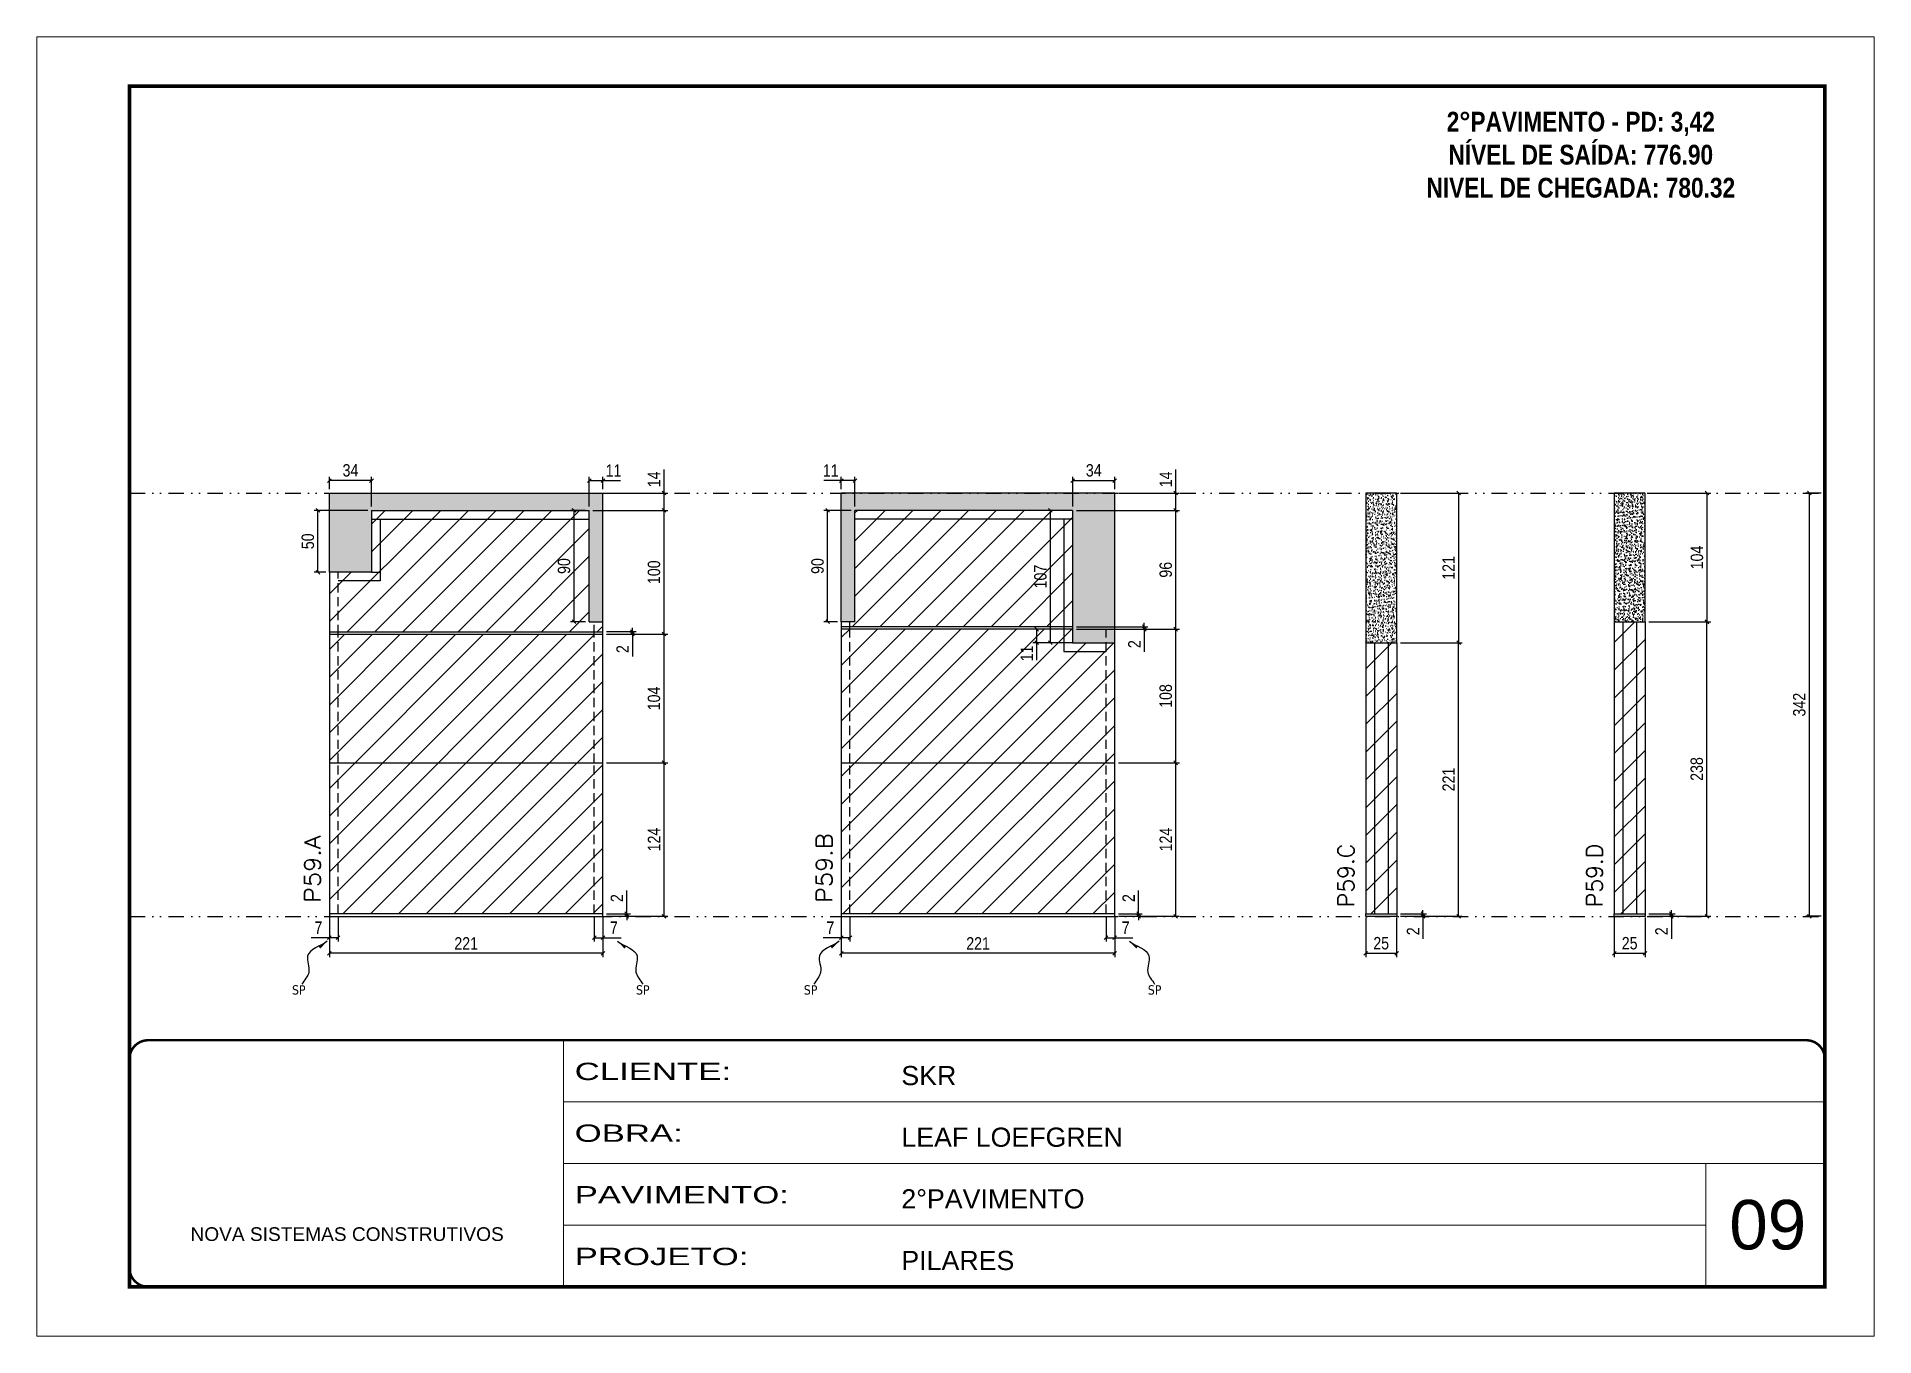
# Model space of a CAD drawing. Extents: x 14400 to 27878, y -21631 to 6985.
# Drawn here: x 14413 to 15898, y 3638 to 4688 of the extents above; entities that cross this region are included whole.
import ezdxf

# ---------------------------------------------------------------- set-up
doc = ezdxf.new("R2010")
doc.units = 0
for name, pattern in [('CONTINUO', [0]), ('DASHED', [0.75, 0.5, -0.25]), ('DIVIDE2', [0.625, 0.25, -0.125, 0, -0.125, 0, -0.125]), ('HIDDEN', [0.375, 0.25, -0.125])]:
    doc.linetypes.add(name, pattern=pattern)
for name, color, linetype, lineweight in [('CARIMBO', 255, 'Continuous', 9), ('Folhas', 255, 'Continuous', 9), ('Hachura', 251, 'Continuous', 9), ('SARRAFO DE PRESSAO', 251, 'DASHED', 9), ('Texto Seção', 7, 'Continuous', 15)]:
    doc.layers.add(name, color=color, linetype=linetype, lineweight=lineweight)
for name, color, linetype in [('COTA', 241, 'Continuous'), ('NOMENCLATURA', 7, 'Continuous'), ('Nível', 160, 'Continuous'), ('Painéis', 200, 'Continuous'), ('SARR_2.2x7', 40, 'Continuous'), ('Sarrafo de Pressão', 42, 'HIDDEN'), ('texto', 7, 'Continuous')]:
    doc.layers.add(name, color=color, linetype=linetype)
doc.styles.add('ARIAL', font='arial.ttf')
doc.styles.add('COTA TECNICA', font='techl___.ttf', dxfattribs={"height": 10})
doc.styles.add('COTA TECNICA-50', font='techl___.ttf', dxfattribs={"height": 10})
doc.styles.add('REGUA-120', font='ROMANS.shx', dxfattribs={"height": 15})
doc.styles.add('ROMANC', font='techb___.ttf', dxfattribs={"height": 2.5})
doc.styles.get("Standard").update_dxf_attribs({"font": 'arial.ttf'})
doc.styles.add('Tecnologia', font='')
doc.styles.get('Tecnologia').set_extended_font_data('Forgotten Futurist')
doc.dimstyles.new('COTA PAINEL-50', dxfattribs={"dimtxt": 10, "dimasz": 3, "dimexe": 3, "dimexo": 3, "dimgap": 3, "dimtad": 1, "dimdec": 1, "dimzin": 12, "dimdsep": 46, "dimtxsty": 'COTA TECNICA-50', "dimblk1": 'OBLIQUE', "dimblk2": 'OBLIQUE', "dimsah": 1, "dimcen": 0.9, "dimclrd": 4, "dimclre": 4, "dimclrt": 240, "dimadec": 1, "dimazin": 3, "dimtfac": 1, "dimtdec": 1, "dimtmove": 0, "dimatfit": 3, "dimfxl": 1, "dimtolj": 1, "dimtzin": 12, "dimarcsym": 0})
doc.dimstyles.new('PAINEL', dxfattribs={"dimtxt": 10, "dimasz": 3, "dimexe": 3, "dimexo": 3, "dimgap": 3, "dimtad": 1, "dimdec": 1, "dimzin": 12, "dimdsep": 46, "dimtxsty": 'COTA TECNICA', "dimblk1": 'OBLIQUE', "dimblk2": 'OBLIQUE', "dimsah": 1, "dimcen": 0.9, "dimclrd": 4, "dimclre": 4, "dimclrt": 240, "dimadec": 1, "dimazin": 3, "dimtfac": 1, "dimtdec": 1, "dimtmove": 0, "dimatfit": 3, "dimfxl": 1, "dimtolj": 1, "dimtzin": 12, "dimarcsym": 0})
doc.dimstyles.get("Standard").update_dxf_attribs({"dimtxt": 0.18, "dimasz": 0.18, "dimexe": 0.18, "dimexo": 0.0625, "dimgap": 0.09, "dimtad": 0, "dimtih": 1, "dimtoh": 1, "dimdec": 4, "dimzin": 0, "dimdsep": 46, "dimtxsty": 'Standard', "dimcen": 0.09, "dimadec": 0, "dimazin": 0, "dimtfac": 1, "dimtdec": 4, "dimtofl": 0, "dimtmove": 0, "dimatfit": 3, "dimfxl": 1, "dimtolj": 1, "dimtzin": 0, "dimarcsym": 0})

msp = doc.modelspace()

# ---------------------------------------------------------------- texts
at = {"layer": 'CARIMBO', "style": 'ARIAL'}
msp.add_text('09', height=40, dxfattribs=at).set_placement((15781.33, 3707.72))
at = {"layer": 'NOMENCLATURA', "color": 2, "insert": (15661.31, 4653.64), "char_height": 16, "attachment_point": 2, "style": 'ROMANC'}
msp.add_mtext_dynamic_manual_height_columns('\\P2°PAVIMENTO - PD: 3,42\\PNÍVEL DE SAÍDA: 776.90\\PNIVEL DE CHEGADA: 780.32', width=432.3511, gutter_width=1, heights=[0], dxfattribs=at)
at = {"layer": 'texto', "color": 0, "char_height": 7.5, "attachment_point": 5}
for insert in [(14625.23, 3917.37), (14903.26, 3917.37), (15038.88, 3917.37), (15316.9, 3917.37)]:
    msp.add_mtext('{\\fTahoma|b0|i0|c0|p34;\\C4;SP}', dxfattribs=dict(at, insert=insert))
at = {"layer": 'Texto Seção', "style": 'REGUA-120', "width": 1.1}
for s, p in [('P59.A', (14642.76, 3987.62)), ('P59.B', (15056.4, 3987.62))]:
    msp.add_text(s, height=13, rotation=90, dxfattribs=at).set_placement(p)
at = {"layer": 'Texto Seção', "char_height": 13, "width": 370.6998, "attachment_point": 7, "rotation": 90, "style": 'REGUA-120'}
for s, insert in [('P59.C', (15478.08, 3984.27)), ('P59.D', (15678.9, 3984.27))]:
    msp.add_mtext(s, dxfattribs=dict(at, insert=insert))

# ---------------------------------------------------------------- blocks, each defined once
blk = doc.blocks.new('9999999999')
at = {"color": 30, "linetype": 'CONTINUO'}
for p, q in [((98564.6, 34230.2), (98564.6, 34429.4)), ((98564.6, 34379.6), (99584, 34379.6)), ((98564.6, 34329.8), (99488, 34329.8)), ((99584, 34329.8), (99488, 34329.8)), ((99488, 34329.8), (99488, 34230.2)), ((98564.6, 34280), (99488, 34280))]:
    blk.add_line(p, q, dxfattribs=at)
at = {"color": 30, "linetype": 'CONTINUO', "const_width": 2}
blk.add_lwpolyline([(99584, 34230.2), (99584, 34414.4, 0.414214), (99569, 34429.4), (98229, 34429.4, 0.414214), (98214, 34414.4), (98214, 34245.2, 0.414214), (98229, 34230.2), (99584, 34230.2)], format="xyb", dxfattribs=at)
at = {"layer": 'Folhas'}
blk.add_lwpolyline([(98139, 34190.2), (99624, 34190.2), (99624, 35240.2), (98139, 35240.2)], close=True, dxfattribs=at)
at = {"layer": 'Folhas', "color": 30, "const_width": 3}
blk.add_lwpolyline([(98214, 34230.2), (99584, 34230.2), (99584, 35200.2), (98214, 35200.2)], close=True, dxfattribs=at)
at = {"color": 7, "linetype": 'Continuous', "ltscale": 5, "style": 'ARIAL'}
for s, height, p in [('SKR', 15.48, (98837.7, 34393.1)), ('LEAF LOEFGREN', 15.483, (98837.7, 34343.3)), ('2°PAVIMENTO', 15.483, (98837.7, 34293.5)), ('NOVA SISTEMAS CONSTRUTIVOS', 11.059, (98263.2, 34267.2)), ('PILARES', 15.48, (98837.7, 34243.7))]:
    blk.add_text(s, height=height, dxfattribs=at).set_placement(p)
at = {"layer": 'Folhas', "color": 7, "style": 'Tecnologia', "width": 1.5}
for s, p in [('CLIENTE:', (98573.7, 34397.2)), ('OBRA:', (98573.7, 34347.3)), ('PAVIMENTO:', (98573.7, 34297.5)), ('PROJETO:', (98573.7, 34247.7))]:
    blk.add_text(s, height=14, dxfattribs=at).set_placement(p)
blk = doc.blocks.new('_Oblique')
at = {"color": 0, "linetype": 'ByBlock', "lineweight": -2}
blk.add_line((-0.5, -0.5), (0.5, 0.5), dxfattribs=at)
blk = doc.blocks.new('*D1559')
at = {"layer": 'COTA', "color": 4, "lineweight": -2, "transparency": 16777216}
for p, q in [((14650, 3975.9), (14650, 3944)), ((14871, 3975.9), (14871, 3944)), ((14871, 3947), (14650, 3947))]:
    blk.add_line(p, q, dxfattribs=at)
at = {"layer": 'Defpoints', "color": 0, "transparency": 16777216}
for p in [(14650, 3978.9), (14871, 3978.9), (14650, 3947)]:
    blk.add_point(p, dxfattribs=at)
at = {"layer": 'COTA', "color": 4, "lineweight": -2, "transparency": 16777216, "xscale": 3, "yscale": 3, "zscale": 3, "rotation": 180}
blk.add_blockref('_Oblique', (14650, 3947), dxfattribs=at)
at = {"layer": 'COTA', "color": 4, "lineweight": -2, "transparency": 16777216, "xscale": 3, "yscale": 3, "zscale": 3}
blk.add_blockref('_Oblique', (14871, 3947), dxfattribs=at)
at = {"layer": 'COTA', "color": 240, "transparency": 16777216, "insert": (14760.5, 3955), "char_height": 10, "attachment_point": 5, "style": 'COTA TECNICA'}
blk.add_mtext('\\A1;221', dxfattribs=at)
blk = doc.blocks.new('*D1560')
at = {"layer": 'COTA', "color": 4, "lineweight": -2, "transparency": 16777216}
for p, q in [((14864, 3975.9), (14864, 3956.6)), ((14871, 3973.9), (14871, 3956.6)), ((14864, 3959.6), (14871, 3959.6)), ((14871, 3959.6), (14885.7, 3959.6))]:
    blk.add_line(p, q, dxfattribs=at)
at = {"layer": 'Defpoints', "color": 0, "transparency": 16777216}
for p in [(14864, 3978.9), (14871, 3976.9), (14871, 3959.6)]:
    blk.add_point(p, dxfattribs=at)
at = {"layer": 'COTA', "color": 4, "lineweight": -2, "transparency": 16777216, "xscale": 3, "yscale": 3, "zscale": 3, "rotation": 180}
blk.add_blockref('_Oblique', (14864, 3959.6), dxfattribs=at)
at = {"layer": 'COTA', "color": 4, "lineweight": -2, "transparency": 16777216, "xscale": 3, "yscale": 3, "zscale": 3}
blk.add_blockref('_Oblique', (14871, 3959.6), dxfattribs=at)
at = {"layer": 'COTA', "color": 240, "transparency": 16777216, "insert": (14879.9, 3967.7), "char_height": 10, "attachment_point": 5, "style": 'COTA TECNICA-50'}
blk.add_mtext('\\A1;7', dxfattribs=at)
blk = doc.blocks.new('*D1561')
at = {"layer": 'COTA', "color": 4, "lineweight": -2, "transparency": 16777216}
for p, q in [((14650, 3973.9), (14650, 3956.6)), ((14657, 3975.9), (14657, 3956.6)), ((14650, 3959.6), (14635.3, 3959.6)), ((14657, 3959.6), (14650, 3959.6))]:
    blk.add_line(p, q, dxfattribs=at)
at = {"layer": 'Defpoints', "color": 0, "transparency": 16777216}
for p in [(14650, 3976.9), (14657, 3978.9), (14650, 3959.6)]:
    blk.add_point(p, dxfattribs=at)
at = {"layer": 'COTA', "color": 4, "lineweight": -2, "transparency": 16777216, "xscale": 3, "yscale": 3, "zscale": 3, "rotation": 180}
blk.add_blockref('_Oblique', (14650, 3959.6), dxfattribs=at)
at = {"layer": 'COTA', "color": 4, "lineweight": -2, "transparency": 16777216, "xscale": 3, "yscale": 3, "zscale": 3}
blk.add_blockref('_Oblique', (14657, 3959.6), dxfattribs=at)
at = {"layer": 'COTA', "color": 240, "transparency": 16777216, "insert": (14641.1, 3967.7), "char_height": 10, "attachment_point": 5, "style": 'COTA TECNICA-50'}
blk.add_mtext('\\A1;7', dxfattribs=at)
blk = doc.blocks.new('*D1562')
at = {"layer": 'COTA', "color": 4, "lineweight": -2, "transparency": 16777216}
for p, q in [((14890.3, 3978.9), (14890.3, 3997.7)), ((14874, 3978.9), (14893.3, 3978.9)), ((14874, 3976.9), (14893.3, 3976.9)), ((14890.3, 3976.9), (14890.3, 3978.9)), ((14890.3, 3976.9), (14890.3, 3973.9))]:
    blk.add_line(p, q, dxfattribs=at)
at = {"layer": 'Defpoints', "color": 0, "transparency": 16777216}
for p in [(14871, 3978.9), (14871, 3976.9), (14890.3, 3976.9)]:
    blk.add_point(p, dxfattribs=at)
at = {"layer": 'COTA', "color": 4, "lineweight": -2, "transparency": 16777216, "xscale": 3, "yscale": 3, "zscale": 3}
for p, rotation in [((14890.3, 3978.9), 270), ((14890.3, 3976.9), 90)]:
    blk.add_blockref('_Oblique', p, dxfattribs=dict(at, rotation=rotation))
at = {"layer": 'COTA', "color": 240, "transparency": 16777216, "insert": (14882.3, 3991.6), "char_height": 10, "attachment_point": 5, "rotation": 90, "style": 'COTA TECNICA-50'}
blk.add_mtext('\\A1;2', dxfattribs=at)
blk = doc.blocks.new('*D1571')
at = {"layer": 'COTA', "color": 4, "linetype": 'ByBlock', "lineweight": -2, "transparency": 16777216}
for p, q in [((14874, 4100.9), (14923.4, 4100.9)), ((14920.4, 3976.9), (14920.4, 4100.9)), ((14874, 3976.9), (14923.4, 3976.9))]:
    blk.add_line(p, q, dxfattribs=at)
at = {"layer": 'Defpoints', "color": 0, "linetype": 'ByBlock', "transparency": 16777216}
for p in [(14871, 4100.9), (14920.4, 4100.9), (14871, 3976.9)]:
    blk.add_point(p, dxfattribs=at)
at = {"layer": 'COTA', "color": 4, "linetype": 'ByBlock', "lineweight": -2, "transparency": 16777216, "xscale": 3, "yscale": 3, "zscale": 3}
for p, rotation in [((14920.4, 4100.9), 90), ((14920.4, 3976.9), 270)]:
    blk.add_blockref('_Oblique', p, dxfattribs=dict(at, rotation=rotation))
at = {"layer": 'COTA', "color": 240, "linetype": 'ByBlock', "transparency": 16777216, "insert": (14912.3, 4038.9), "char_height": 10, "attachment_point": 5, "rotation": 90, "style": 'COTA TECNICA'}
blk.add_mtext('\\A1;124', dxfattribs=at)
blk = doc.blocks.new('*D1572')
at = {"layer": 'COTA', "color": 4, "linetype": 'ByBlock', "lineweight": -2, "transparency": 16777216}
for p, q in [((14874, 4100.9), (14923.4, 4100.9)), ((14920.4, 3976.9), (14920.4, 4100.9)), ((14874, 3976.9), (14923.4, 3976.9))]:
    blk.add_line(p, q, dxfattribs=at)
at = {"layer": 'Defpoints', "color": 0, "linetype": 'ByBlock', "transparency": 16777216}
for p in [(14871, 4100.9), (14920.4, 4100.9), (14871, 3976.9)]:
    blk.add_point(p, dxfattribs=at)
at = {"layer": 'COTA', "color": 4, "linetype": 'ByBlock', "lineweight": -2, "transparency": 16777216, "xscale": 3, "yscale": 3, "zscale": 3}
for p, rotation in [((14920.4, 4100.9), 90), ((14920.4, 3976.9), 270)]:
    blk.add_blockref('_Oblique', p, dxfattribs=dict(at, rotation=rotation))
at = {"layer": 'COTA', "color": 240, "linetype": 'ByBlock', "transparency": 16777216, "insert": (14912.3, 4038.9), "char_height": 10, "attachment_point": 5, "rotation": 90, "style": 'COTA TECNICA'}
blk.add_mtext('\\A1;124', dxfattribs=at)
blk = doc.blocks.new('*D1563')
at = {"layer": 'COTA', "color": 4, "lineweight": -2, "transparency": 16777216}
for p, q in [((15487.5, 3975.9), (15487.5, 3944)), ((15512.5, 3975.9), (15512.5, 3944)), ((15487.5, 3947), (15512.5, 3947))]:
    blk.add_line(p, q, dxfattribs=at)
at = {"layer": 'Defpoints', "color": 0, "transparency": 16777216}
for p in [(15487.5, 3978.9), (15512.5, 3978.9), (15512.5, 3947)]:
    blk.add_point(p, dxfattribs=at)
at = {"layer": 'COTA', "color": 4, "lineweight": -2, "transparency": 16777216, "xscale": 3, "yscale": 3, "zscale": 3, "rotation": 180}
blk.add_blockref('_Oblique', (15487.5, 3947), dxfattribs=at)
at = {"layer": 'COTA', "color": 4, "lineweight": -2, "transparency": 16777216, "xscale": 3, "yscale": 3, "zscale": 3}
blk.add_blockref('_Oblique', (15512.5, 3947), dxfattribs=at)
at = {"layer": 'COTA', "color": 240, "transparency": 16777216, "insert": (15500, 3955.1), "char_height": 10, "attachment_point": 5, "style": 'COTA TECNICA'}
blk.add_mtext('\\A1;25', dxfattribs=at)
blk = doc.blocks.new('*D1564')
at = {"layer": 'COTA', "color": 4, "lineweight": -2, "transparency": 16777216}
for p, q in [((15533.7, 3978.9), (15533.7, 3981.9)), ((15515.5, 3978.9), (15536.7, 3978.9)), ((15515.5, 3976.9), (15536.7, 3976.9)), ((15533.7, 3978.9), (15533.7, 3976.9)), ((15533.7, 3976.9), (15533.7, 3958.7))]:
    blk.add_line(p, q, dxfattribs=at)
at = {"layer": 'Defpoints', "color": 0, "transparency": 16777216}
for p in [(15512.5, 3978.9), (15512.5, 3976.9), (15533.7, 3978.9)]:
    blk.add_point(p, dxfattribs=at)
at = {"layer": 'COTA', "color": 4, "lineweight": -2, "transparency": 16777216, "xscale": 3, "yscale": 3, "zscale": 3}
for p, rotation in [((15533.7, 3978.9), 270), ((15533.7, 3976.9), 90)]:
    blk.add_blockref('_Oblique', p, dxfattribs=dict(at, rotation=rotation))
at = {"layer": 'COTA', "color": 240, "transparency": 16777216, "insert": (15525.7, 3964.8), "char_height": 10, "attachment_point": 5, "rotation": 90, "style": 'COTA TECNICA-50'}
blk.add_mtext('\\A1;2', dxfattribs=at)
blk = doc.blocks.new('*D1565')
at = {"layer": 'COTA', "color": 4, "lineweight": -2, "transparency": 16777216}
for p, q in [((15515.5, 4197.9), (15565.5, 4197.9)), ((15562.5, 3976.9), (15562.5, 4197.9)), ((15515.5, 3976.9), (15565.5, 3976.9))]:
    blk.add_line(p, q, dxfattribs=at)
at = {"layer": 'Defpoints', "color": 0, "transparency": 16777216}
for p in [(15512.5, 4197.9), (15562.5, 4197.9), (15512.5, 3976.9)]:
    blk.add_point(p, dxfattribs=at)
at = {"layer": 'COTA', "color": 4, "lineweight": -2, "transparency": 16777216, "xscale": 3, "yscale": 3, "zscale": 3}
for p, rotation in [((15562.5, 4197.9), 90), ((15562.5, 3976.9), 270)]:
    blk.add_blockref('_Oblique', p, dxfattribs=dict(at, rotation=rotation))
at = {"layer": 'COTA', "color": 240, "transparency": 16777216, "insert": (15554.5, 4087.4), "char_height": 10, "attachment_point": 5, "rotation": 90, "style": 'COTA TECNICA-50'}
blk.add_mtext('\\A1;221', dxfattribs=at)
blk = doc.blocks.new('*D1566')
at = {"layer": 'COTA', "color": 4, "lineweight": -2, "transparency": 16777216}
for p, q in [((15063.7, 3975.9), (15063.7, 3944)), ((15284.7, 3975.9), (15284.7, 3944)), ((15284.7, 3947), (15063.7, 3947))]:
    blk.add_line(p, q, dxfattribs=at)
at = {"layer": 'Defpoints', "color": 0, "transparency": 16777216}
for p in [(15063.7, 3978.9), (15284.7, 3978.9), (15063.7, 3947)]:
    blk.add_point(p, dxfattribs=at)
at = {"layer": 'COTA', "color": 4, "lineweight": -2, "transparency": 16777216, "xscale": 3, "yscale": 3, "zscale": 3, "rotation": 180}
blk.add_blockref('_Oblique', (15063.7, 3947), dxfattribs=at)
at = {"layer": 'COTA', "color": 4, "lineweight": -2, "transparency": 16777216, "xscale": 3, "yscale": 3, "zscale": 3}
blk.add_blockref('_Oblique', (15284.7, 3947), dxfattribs=at)
at = {"layer": 'COTA', "color": 240, "transparency": 16777216, "insert": (15174.2, 3955), "char_height": 10, "attachment_point": 5, "style": 'COTA TECNICA'}
blk.add_mtext('\\A1;221', dxfattribs=at)
blk = doc.blocks.new('*D1567')
at = {"layer": 'COTA', "color": 4, "lineweight": -2, "transparency": 16777216}
for p, q in [((15277.7, 3975.9), (15277.7, 3956.6)), ((15284.7, 3973.9), (15284.7, 3956.6)), ((15277.7, 3959.6), (15284.7, 3959.6)), ((15284.7, 3959.6), (15299.4, 3959.6))]:
    blk.add_line(p, q, dxfattribs=at)
at = {"layer": 'Defpoints', "color": 0, "transparency": 16777216}
for p in [(15277.7, 3978.9), (15284.7, 3976.9), (15284.7, 3959.6)]:
    blk.add_point(p, dxfattribs=at)
at = {"layer": 'COTA', "color": 4, "lineweight": -2, "transparency": 16777216, "xscale": 3, "yscale": 3, "zscale": 3, "rotation": 180}
blk.add_blockref('_Oblique', (15277.7, 3959.6), dxfattribs=at)
at = {"layer": 'COTA', "color": 4, "lineweight": -2, "transparency": 16777216, "xscale": 3, "yscale": 3, "zscale": 3}
blk.add_blockref('_Oblique', (15284.7, 3959.6), dxfattribs=at)
at = {"layer": 'COTA', "color": 240, "transparency": 16777216, "insert": (15293.5, 3967.7), "char_height": 10, "attachment_point": 5, "style": 'COTA TECNICA-50'}
blk.add_mtext('\\A1;7', dxfattribs=at)
blk = doc.blocks.new('*D1568')
at = {"layer": 'COTA', "color": 4, "lineweight": -2, "transparency": 16777216}
for p, q in [((15063.7, 3973.9), (15063.7, 3956.6)), ((15070.7, 3975.9), (15070.7, 3956.6)), ((15063.7, 3959.6), (15048.9, 3959.6)), ((15070.7, 3959.6), (15063.7, 3959.6))]:
    blk.add_line(p, q, dxfattribs=at)
at = {"layer": 'Defpoints', "color": 0, "transparency": 16777216}
for p in [(15063.7, 3976.9), (15070.7, 3978.9), (15063.7, 3959.6)]:
    blk.add_point(p, dxfattribs=at)
at = {"layer": 'COTA', "color": 4, "lineweight": -2, "transparency": 16777216, "xscale": 3, "yscale": 3, "zscale": 3, "rotation": 180}
blk.add_blockref('_Oblique', (15063.7, 3959.6), dxfattribs=at)
at = {"layer": 'COTA', "color": 4, "lineweight": -2, "transparency": 16777216, "xscale": 3, "yscale": 3, "zscale": 3}
blk.add_blockref('_Oblique', (15070.7, 3959.6), dxfattribs=at)
at = {"layer": 'COTA', "color": 240, "transparency": 16777216, "insert": (15054.8, 3967.7), "char_height": 10, "attachment_point": 5, "style": 'COTA TECNICA-50'}
blk.add_mtext('\\A1;7', dxfattribs=at)
blk = doc.blocks.new('*D1569')
at = {"layer": 'COTA', "color": 4, "lineweight": -2, "transparency": 16777216}
for p, q in [((15303.9, 3978.9), (15303.9, 3997.7)), ((15287.7, 3978.9), (15306.9, 3978.9)), ((15287.7, 3976.9), (15306.9, 3976.9)), ((15303.9, 3976.9), (15303.9, 3978.9)), ((15303.9, 3976.9), (15303.9, 3973.9))]:
    blk.add_line(p, q, dxfattribs=at)
at = {"layer": 'Defpoints', "color": 0, "transparency": 16777216}
for p in [(15284.7, 3978.9), (15284.7, 3976.9), (15303.9, 3976.9)]:
    blk.add_point(p, dxfattribs=at)
at = {"layer": 'COTA', "color": 4, "lineweight": -2, "transparency": 16777216, "xscale": 3, "yscale": 3, "zscale": 3}
for p, rotation in [((15303.9, 3978.9), 270), ((15303.9, 3976.9), 90)]:
    blk.add_blockref('_Oblique', p, dxfattribs=dict(at, rotation=rotation))
at = {"layer": 'COTA', "color": 240, "transparency": 16777216, "insert": (15295.9, 3991.6), "char_height": 10, "attachment_point": 5, "rotation": 90, "style": 'COTA TECNICA-50'}
blk.add_mtext('\\A1;2', dxfattribs=at)
blk = doc.blocks.new('*D1570')
at = {"layer": 'COTA', "color": 4, "lineweight": -2, "transparency": 16777216}
for p, q in [((15253.7, 4208.9), (15337, 4208.9)), ((15334, 4100.9), (15334, 4208.9)), ((15287.7, 4100.9), (15337, 4100.9))]:
    blk.add_line(p, q, dxfattribs=at)
at = {"layer": 'Defpoints', "color": 0, "transparency": 16777216}
for p in [(15250.7, 4208.9), (15334, 4208.9), (15284.7, 4100.9)]:
    blk.add_point(p, dxfattribs=at)
at = {"layer": 'COTA', "color": 4, "lineweight": -2, "transparency": 16777216, "xscale": 3, "yscale": 3, "zscale": 3}
for p, rotation in [((15334, 4208.9), 90), ((15334, 4100.9), 270)]:
    blk.add_blockref('_Oblique', p, dxfattribs=dict(at, rotation=rotation))
at = {"layer": 'COTA', "color": 240, "transparency": 16777216, "insert": (15325.9, 4154.9), "char_height": 10, "attachment_point": 5, "rotation": 90, "style": 'COTA TECNICA-50'}
blk.add_mtext('\\A1;108', dxfattribs=at)
blk = doc.blocks.new('*D1573')
at = {"layer": 'COTA', "color": 4, "linetype": 'ByBlock', "lineweight": -2, "transparency": 16777216}
for p, q in [((15287.7, 4100.9), (15337, 4100.9)), ((15334, 3976.9), (15334, 4100.9)), ((15287.7, 3976.9), (15337, 3976.9))]:
    blk.add_line(p, q, dxfattribs=at)
at = {"layer": 'Defpoints', "color": 0, "linetype": 'ByBlock', "transparency": 16777216}
for p in [(15284.7, 4100.9), (15334, 4100.9), (15284.7, 3976.9)]:
    blk.add_point(p, dxfattribs=at)
at = {"layer": 'COTA', "color": 4, "linetype": 'ByBlock', "lineweight": -2, "transparency": 16777216, "xscale": 3, "yscale": 3, "zscale": 3}
for p, rotation in [((15334, 4100.9), 90), ((15334, 3976.9), 270)]:
    blk.add_blockref('_Oblique', p, dxfattribs=dict(at, rotation=rotation))
at = {"layer": 'COTA', "color": 240, "linetype": 'ByBlock', "transparency": 16777216, "insert": (15325.9, 4038.9), "char_height": 10, "attachment_point": 5, "rotation": 90, "style": 'COTA TECNICA'}
blk.add_mtext('\\A1;124', dxfattribs=at)
blk = doc.blocks.new('*D1574')
at = {"layer": 'COTA', "color": 4, "linetype": 'ByBlock', "lineweight": -2, "transparency": 16777216}
for p, q in [((15287.7, 4100.9), (15337, 4100.9)), ((15334, 3976.9), (15334, 4100.9)), ((15287.7, 3976.9), (15337, 3976.9))]:
    blk.add_line(p, q, dxfattribs=at)
at = {"layer": 'Defpoints', "color": 0, "linetype": 'ByBlock', "transparency": 16777216}
for p in [(15284.7, 4100.9), (15334, 4100.9), (15284.7, 3976.9)]:
    blk.add_point(p, dxfattribs=at)
at = {"layer": 'COTA', "color": 4, "linetype": 'ByBlock', "lineweight": -2, "transparency": 16777216, "xscale": 3, "yscale": 3, "zscale": 3}
for p, rotation in [((15334, 4100.9), 90), ((15334, 3976.9), 270)]:
    blk.add_blockref('_Oblique', p, dxfattribs=dict(at, rotation=rotation))
at = {"layer": 'COTA', "color": 240, "linetype": 'ByBlock', "transparency": 16777216, "insert": (15325.9, 4038.9), "char_height": 10, "attachment_point": 5, "rotation": 90, "style": 'COTA TECNICA'}
blk.add_mtext('\\A1;124', dxfattribs=at)
blk = doc.blocks.new('*D1575')
at = {"layer": 'COTA', "color": 4, "lineweight": -2, "transparency": 16777216}
for p, q in [((15515.5, 4318.9), (15565.5, 4318.9)), ((15562.5, 4318.9), (15562.5, 4197.9)), ((15515.5, 4197.9), (15565.5, 4197.9))]:
    blk.add_line(p, q, dxfattribs=at)
at = {"layer": 'Defpoints', "color": 0, "transparency": 16777216}
for p in [(15512.5, 4318.9), (15512.5, 4197.9), (15562.5, 4197.9)]:
    blk.add_point(p, dxfattribs=at)
at = {"layer": 'COTA', "color": 4, "lineweight": -2, "transparency": 16777216, "xscale": 3, "yscale": 3, "zscale": 3}
for p, rotation in [((15562.5, 4318.9), 90), ((15562.5, 4197.9), 270)]:
    blk.add_blockref('_Oblique', p, dxfattribs=dict(at, rotation=rotation))
at = {"layer": 'COTA', "color": 240, "transparency": 16777216, "insert": (15554.5, 4258.4), "char_height": 10, "attachment_point": 5, "rotation": 90, "style": 'COTA TECNICA'}
blk.add_mtext('\\A1;121', dxfattribs=at)
blk = doc.blocks.new('*D1670')
at = {"layer": 'COTA', "color": 4, "lineweight": -2, "transparency": 16777216}
for p, q in [((14874, 4204.9), (14923.4, 4204.9)), ((14920.4, 4100.9), (14920.4, 4204.9)), ((14874, 4100.9), (14923.4, 4100.9))]:
    blk.add_line(p, q, dxfattribs=at)
at = {"layer": 'Defpoints', "color": 0, "transparency": 16777216}
for p in [(14871, 4204.9), (14920.4, 4204.9), (14871, 4100.9)]:
    blk.add_point(p, dxfattribs=at)
at = {"layer": 'COTA', "color": 4, "lineweight": -2, "transparency": 16777216, "xscale": 3, "yscale": 3, "zscale": 3}
for p, rotation in [((14920.4, 4204.9), 90), ((14920.4, 4100.9), 270)]:
    blk.add_blockref('_Oblique', p, dxfattribs=dict(at, rotation=rotation))
at = {"layer": 'COTA', "color": 240, "transparency": 16777216, "insert": (14912.3, 4152.9), "char_height": 10, "attachment_point": 5, "rotation": 90, "style": 'COTA TECNICA'}
blk.add_mtext('\\A1;104', dxfattribs=at)
blk = doc.blocks.new('*D1671')
at = {"layer": 'COTA', "color": 4, "lineweight": -2, "transparency": 16777216}
for p, q in [((15688.3, 3975.9), (15688.3, 3944)), ((15713.3, 3975.9), (15713.3, 3944)), ((15688.3, 3947), (15713.3, 3947))]:
    blk.add_line(p, q, dxfattribs=at)
at = {"layer": 'Defpoints', "color": 0, "transparency": 16777216}
for p in [(15688.3, 3978.9), (15713.3, 3978.9), (15713.3, 3947)]:
    blk.add_point(p, dxfattribs=at)
at = {"layer": 'COTA', "color": 4, "lineweight": -2, "transparency": 16777216, "xscale": 3, "yscale": 3, "zscale": 3, "rotation": 180}
blk.add_blockref('_Oblique', (15688.3, 3947), dxfattribs=at)
at = {"layer": 'COTA', "color": 4, "lineweight": -2, "transparency": 16777216, "xscale": 3, "yscale": 3, "zscale": 3}
blk.add_blockref('_Oblique', (15713.3, 3947), dxfattribs=at)
at = {"layer": 'COTA', "color": 240, "transparency": 16777216, "insert": (15700.8, 3955.1), "char_height": 10, "attachment_point": 5, "style": 'COTA TECNICA'}
blk.add_mtext('\\A1;25', dxfattribs=at)
blk = doc.blocks.new('*D1672')
at = {"layer": 'COTA', "color": 4, "lineweight": -2, "transparency": 16777216}
for p, q in [((15734.5, 3978.9), (15734.5, 3981.9)), ((15716.3, 3978.9), (15737.5, 3978.9)), ((15716.3, 3976.9), (15737.5, 3976.9)), ((15734.5, 3978.9), (15734.5, 3976.9)), ((15734.5, 3976.9), (15734.5, 3958.7))]:
    blk.add_line(p, q, dxfattribs=at)
at = {"layer": 'Defpoints', "color": 0, "transparency": 16777216}
for p in [(15713.3, 3978.9), (15713.3, 3976.9), (15734.5, 3978.9)]:
    blk.add_point(p, dxfattribs=at)
at = {"layer": 'COTA', "color": 4, "lineweight": -2, "transparency": 16777216, "xscale": 3, "yscale": 3, "zscale": 3}
for p, rotation in [((15734.5, 3978.9), 270), ((15734.5, 3976.9), 90)]:
    blk.add_blockref('_Oblique', p, dxfattribs=dict(at, rotation=rotation))
at = {"layer": 'COTA', "color": 240, "transparency": 16777216, "insert": (15726.5, 3964.8), "char_height": 10, "attachment_point": 5, "rotation": 90, "style": 'COTA TECNICA-50'}
blk.add_mtext('\\A1;2', dxfattribs=at)
blk = doc.blocks.new('*D1673')
at = {"layer": 'COTA', "color": 4, "lineweight": -2, "transparency": 16777216}
for p, q in [((15716.3, 4214.9), (15766.3, 4214.9)), ((15763.3, 3976.9), (15763.3, 4214.9)), ((15716.3, 3976.9), (15766.3, 3976.9))]:
    blk.add_line(p, q, dxfattribs=at)
at = {"layer": 'Defpoints', "color": 0, "transparency": 16777216}
for p in [(15713.3, 4214.9), (15763.3, 4214.9), (15713.3, 3976.9)]:
    blk.add_point(p, dxfattribs=at)
at = {"layer": 'COTA', "color": 4, "lineweight": -2, "transparency": 16777216, "xscale": 3, "yscale": 3, "zscale": 3}
for p, rotation in [((15763.3, 4214.9), 90), ((15763.3, 3976.9), 270)]:
    blk.add_blockref('_Oblique', p, dxfattribs=dict(at, rotation=rotation))
at = {"layer": 'COTA', "color": 240, "transparency": 16777216, "insert": (15755.1, 4095.9), "char_height": 10, "attachment_point": 5, "rotation": 90, "style": 'COTA TECNICA-50'}
blk.add_mtext('\\A1;238', dxfattribs=at)
blk = doc.blocks.new('*D1674')
at = {"layer": 'COTA', "color": 4, "lineweight": -2, "transparency": 16777216}
for p, q in [((15716.3, 4318.9), (15766.3, 4318.9)), ((15763.3, 4318.9), (15763.3, 4214.8)), ((15716.3, 4214.8), (15766.3, 4214.8))]:
    blk.add_line(p, q, dxfattribs=at)
at = {"layer": 'Defpoints', "color": 0, "transparency": 16777216}
for p in [(15713.3, 4318.9), (15713.3, 4214.8), (15763.3, 4214.8)]:
    blk.add_point(p, dxfattribs=at)
at = {"layer": 'COTA', "color": 4, "lineweight": -2, "transparency": 16777216, "xscale": 3, "yscale": 3, "zscale": 3}
for p, rotation in [((15763.3, 4318.9), 90), ((15763.3, 4214.8), 270)]:
    blk.add_blockref('_Oblique', p, dxfattribs=dict(at, rotation=rotation))
at = {"layer": 'COTA', "color": 240, "transparency": 16777216, "insert": (15755.2, 4266.8), "char_height": 10, "attachment_point": 5, "rotation": 90, "style": 'COTA TECNICA'}
blk.add_mtext('\\A1;104', dxfattribs=at)
blk = doc.blocks.new('*D1884')
at = {"layer": 'COTA', "color": 4, "lineweight": -2, "transparency": 16777216}
for p, q in [((15855.5, 4318.9), (15843.1, 4318.9)), ((15846.1, 3976.9), (15846.1, 4318.9)), ((15855.5, 3976.9), (15843.1, 3976.9))]:
    blk.add_line(p, q, dxfattribs=at)
at = {"layer": 'Defpoints', "color": 0, "transparency": 16777216}
for p in [(15846.1, 4318.9), (15858.5, 4318.9), (15858.5, 3976.9)]:
    blk.add_point(p, dxfattribs=at)
at = {"layer": 'COTA', "color": 4, "lineweight": -2, "transparency": 16777216, "xscale": 3, "yscale": 3, "zscale": 3}
for p, rotation in [((15846.1, 4318.9), 90), ((15846.1, 3976.9), 270)]:
    blk.add_blockref('_Oblique', p, dxfattribs=dict(at, rotation=rotation))
at = {"layer": 'COTA', "color": 240, "transparency": 16777216, "insert": (15837.9, 4147.9), "char_height": 10, "attachment_point": 5, "rotation": 90, "style": 'COTA TECNICA'}
blk.add_mtext('\\A1;342', dxfattribs=at)
blk = doc.blocks.new('*D1885')
at = {"layer": 'COTA', "color": 4, "lineweight": -2, "transparency": 16777216}
for p, q in [((14863, 4304.9), (14923.4, 4304.9)), ((14920.4, 4204.9), (14920.4, 4304.9)), ((14874, 4204.9), (14923.4, 4204.9))]:
    blk.add_line(p, q, dxfattribs=at)
at = {"layer": 'Defpoints', "color": 0, "transparency": 16777216}
for p in [(14860, 4304.9), (14920.4, 4304.9), (14871, 4204.9)]:
    blk.add_point(p, dxfattribs=at)
at = {"layer": 'COTA', "color": 4, "lineweight": -2, "transparency": 16777216, "xscale": 3, "yscale": 3, "zscale": 3}
for p, rotation in [((14920.4, 4304.9), 90), ((14920.4, 4204.9), 270)]:
    blk.add_blockref('_Oblique', p, dxfattribs=dict(at, rotation=rotation))
at = {"layer": 'COTA', "color": 240, "transparency": 16777216, "insert": (14912.3, 4254.9), "char_height": 10, "attachment_point": 5, "rotation": 90, "style": 'COTA TECNICA'}
blk.add_mtext('\\A1;100', dxfattribs=at)
blk = doc.blocks.new('*D1886')
at = {"layer": 'COTA', "color": 4, "lineweight": -2, "transparency": 16777216}
for p, q in [((14920.4, 4318.9), (14920.4, 4338)), ((14874, 4318.9), (14923.4, 4318.9)), ((14920.4, 4304.9), (14920.4, 4318.9)), ((14863, 4304.9), (14923.4, 4304.9))]:
    blk.add_line(p, q, dxfattribs=at)
at = {"layer": 'Defpoints', "color": 0, "transparency": 16777216}
for p in [(14871, 4318.9), (14920.4, 4318.9), (14860, 4304.9)]:
    blk.add_point(p, dxfattribs=at)
at = {"layer": 'COTA', "color": 4, "lineweight": -2, "transparency": 16777216, "xscale": 3, "yscale": 3, "zscale": 3}
for p, rotation in [((14920.4, 4318.9), 90), ((14920.4, 4304.9), 270)]:
    blk.add_blockref('_Oblique', p, dxfattribs=dict(at, rotation=rotation))
at = {"layer": 'COTA', "color": 240, "transparency": 16777216, "insert": (14912.3, 4329.9), "char_height": 10, "attachment_point": 5, "rotation": 90, "style": 'COTA TECNICA'}
blk.add_mtext('\\A1;14', dxfattribs=at)
blk = doc.blocks.new('*D1887')
at = {"layer": 'COTA', "color": 4, "lineweight": -2, "transparency": 16777216}
for p, q in [((14650, 4321.9), (14650, 4332)), ((14684, 4329), (14650, 4329)), ((14684, 4307.9), (14684, 4332))]:
    blk.add_line(p, q, dxfattribs=at)
at = {"layer": 'Defpoints', "color": 0, "transparency": 16777216}
for p in [(14650, 4329), (14650, 4318.9), (14684, 4304.9)]:
    blk.add_point(p, dxfattribs=at)
at = {"layer": 'COTA', "color": 4, "lineweight": -2, "transparency": 16777216, "xscale": 3, "yscale": 3, "zscale": 3, "rotation": 180}
blk.add_blockref('_Oblique', (14650, 4329), dxfattribs=at)
at = {"layer": 'COTA', "color": 4, "lineweight": -2, "transparency": 16777216, "xscale": 3, "yscale": 3, "zscale": 3}
blk.add_blockref('_Oblique', (14684, 4329), dxfattribs=at)
at = {"layer": 'COTA', "color": 240, "transparency": 16777216, "insert": (14667, 4337.2), "char_height": 10, "attachment_point": 5, "style": 'COTA TECNICA'}
blk.add_mtext('\\A1;34', dxfattribs=at)
blk = doc.blocks.new('*D1888')
at = {"layer": 'COTA', "color": 4, "lineweight": -2, "transparency": 16777216}
for p, q in [((14681, 4304.9), (14637.7, 4304.9)), ((14640.7, 4254.9), (14640.7, 4304.9)), ((14647, 4254.9), (14637.7, 4254.9))]:
    blk.add_line(p, q, dxfattribs=at)
at = {"layer": 'Defpoints', "color": 0, "transparency": 16777216}
for p in [(14640.7, 4304.9), (14684, 4304.9), (14650, 4254.9)]:
    blk.add_point(p, dxfattribs=at)
at = {"layer": 'COTA', "color": 4, "lineweight": -2, "transparency": 16777216, "xscale": 3, "yscale": 3, "zscale": 3}
for p, rotation in [((14640.7, 4304.9), 90), ((14640.7, 4254.9), 270)]:
    blk.add_blockref('_Oblique', p, dxfattribs=dict(at, rotation=rotation))
at = {"layer": 'COTA', "color": 240, "transparency": 16777216, "insert": (14632.6, 4279.9), "char_height": 10, "attachment_point": 5, "rotation": 90, "style": 'COTA TECNICA'}
blk.add_mtext('\\A1;50', dxfattribs=at)
blk = doc.blocks.new('*D1889')
at = {"layer": 'COTA', "color": 4, "lineweight": -2, "transparency": 16777216}
for p, q in [((14860, 4307.9), (14860, 4332)), ((14860, 4329), (14871, 4329)), ((14871, 4321.9), (14871, 4332)), ((14871, 4329), (14885.1, 4329))]:
    blk.add_line(p, q, dxfattribs=at)
at = {"layer": 'Defpoints', "color": 0, "transparency": 16777216}
for p in [(14871, 4329), (14871, 4318.9), (14860, 4304.9)]:
    blk.add_point(p, dxfattribs=at)
at = {"layer": 'COTA', "color": 4, "lineweight": -2, "transparency": 16777216, "xscale": 3, "yscale": 3, "zscale": 3, "rotation": 180}
blk.add_blockref('_Oblique', (14860, 4329), dxfattribs=at)
at = {"layer": 'COTA', "color": 4, "lineweight": -2, "transparency": 16777216, "xscale": 3, "yscale": 3, "zscale": 3}
blk.add_blockref('_Oblique', (14871, 4329), dxfattribs=at)
at = {"layer": 'COTA', "color": 240, "transparency": 16777216, "insert": (14879.6, 4337), "char_height": 10, "attachment_point": 5, "style": 'COTA TECNICA'}
blk.add_mtext('\\A1;11', dxfattribs=at)
blk = doc.blocks.new('*D1890')
at = {"layer": 'COTA', "color": 4, "lineweight": -2, "transparency": 16777216}
for p, q in [((14857, 4304.9), (14844.7, 4304.9)), ((14847.7, 4214.9), (14847.7, 4304.9)), ((14857, 4214.9), (14844.7, 4214.9))]:
    blk.add_line(p, q, dxfattribs=at)
at = {"layer": 'Defpoints', "color": 0, "transparency": 16777216}
for p in [(14847.7, 4304.9), (14860, 4304.9), (14860, 4214.9)]:
    blk.add_point(p, dxfattribs=at)
at = {"layer": 'COTA', "color": 4, "lineweight": -2, "transparency": 16777216, "xscale": 3, "yscale": 3, "zscale": 3}
for p, rotation in [((14847.7, 4304.9), 90), ((14847.7, 4214.9), 270)]:
    blk.add_blockref('_Oblique', p, dxfattribs=dict(at, rotation=rotation))
at = {"layer": 'COTA', "color": 240, "transparency": 16777216, "insert": (14839.6, 4259.9), "char_height": 10, "attachment_point": 5, "rotation": 90, "style": 'COTA TECNICA'}
blk.add_mtext('\\A1;90', dxfattribs=at)
blk = doc.blocks.new('*D1892')
at = {"layer": 'COTA', "color": 4, "lineweight": -2, "transparency": 16777216}
for p, q in [((15250.7, 4307.9), (15250.7, 4332)), ((15250.7, 4329), (15284.7, 4329)), ((15284.7, 4321.9), (15284.7, 4332))]:
    blk.add_line(p, q, dxfattribs=at)
at = {"layer": 'Defpoints', "color": 0, "transparency": 16777216}
for p in [(15284.7, 4329), (15284.7, 4318.9), (15250.7, 4304.9)]:
    blk.add_point(p, dxfattribs=at)
at = {"layer": 'COTA', "color": 4, "lineweight": -2, "transparency": 16777216, "xscale": 3, "yscale": 3, "zscale": 3, "rotation": 180}
blk.add_blockref('_Oblique', (15250.7, 4329), dxfattribs=at)
at = {"layer": 'COTA', "color": 4, "lineweight": -2, "transparency": 16777216, "xscale": 3, "yscale": 3, "zscale": 3}
blk.add_blockref('_Oblique', (15284.7, 4329), dxfattribs=at)
at = {"layer": 'COTA', "color": 240, "transparency": 16777216, "insert": (15267.7, 4337.2), "char_height": 10, "attachment_point": 5, "style": 'COTA TECNICA'}
blk.add_mtext('\\A1;34', dxfattribs=at)
blk = doc.blocks.new('*D1891')
at = {"layer": 'COTA', "color": 4, "lineweight": -2, "transparency": 16777216}
for p, q in [((15063.7, 4329), (15049.6, 4329)), ((15063.7, 4321.9), (15063.7, 4332)), ((15074.7, 4329), (15063.7, 4329)), ((15074.7, 4307.9), (15074.7, 4332))]:
    blk.add_line(p, q, dxfattribs=at)
at = {"layer": 'Defpoints', "color": 0, "transparency": 16777216}
for p in [(15063.7, 4329), (15063.7, 4318.9), (15074.7, 4304.9)]:
    blk.add_point(p, dxfattribs=at)
at = {"layer": 'COTA', "color": 4, "lineweight": -2, "transparency": 16777216, "xscale": 3, "yscale": 3, "zscale": 3, "rotation": 180}
blk.add_blockref('_Oblique', (15063.7, 4329), dxfattribs=at)
at = {"layer": 'COTA', "color": 4, "lineweight": -2, "transparency": 16777216, "xscale": 3, "yscale": 3, "zscale": 3}
blk.add_blockref('_Oblique', (15074.7, 4329), dxfattribs=at)
at = {"layer": 'COTA', "color": 240, "transparency": 16777216, "insert": (15055.1, 4337), "char_height": 10, "attachment_point": 5, "style": 'COTA TECNICA'}
blk.add_mtext('\\A1;11', dxfattribs=at)
blk = doc.blocks.new('*D1893')
at = {"layer": 'COTA', "color": 4, "lineweight": -2, "transparency": 16777216}
for p, q in [((15240.7, 4304.9), (15229.7, 4304.9)), ((15232.7, 4197.9), (15232.7, 4304.9)), ((15240.7, 4197.9), (15229.7, 4197.9))]:
    blk.add_line(p, q, dxfattribs=at)
at = {"layer": 'Defpoints', "color": 0, "transparency": 16777216}
for p in [(15232.7, 4304.9), (15243.7, 4304.9), (15243.7, 4197.9)]:
    blk.add_point(p, dxfattribs=at)
at = {"layer": 'COTA', "color": 4, "lineweight": -2, "transparency": 16777216, "xscale": 3, "yscale": 3, "zscale": 3}
for p, rotation in [((15232.7, 4304.9), 90), ((15232.7, 4197.9), 270)]:
    blk.add_blockref('_Oblique', p, dxfattribs=dict(at, rotation=rotation))
at = {"layer": 'COTA', "color": 240, "transparency": 16777216, "insert": (15224.6, 4251.4), "char_height": 10, "attachment_point": 5, "rotation": 90, "style": 'COTA TECNICA'}
blk.add_mtext('\\A1;107', dxfattribs=at)
blk = doc.blocks.new('*D1894')
at = {"layer": 'COTA', "color": 4, "lineweight": -2, "transparency": 16777216}
for p, q in [((15253.7, 4304.9), (15337, 4304.9)), ((15334, 4208.9), (15334, 4304.9)), ((15253.7, 4208.9), (15337, 4208.9))]:
    blk.add_line(p, q, dxfattribs=at)
at = {"layer": 'Defpoints', "color": 0, "transparency": 16777216}
for p in [(15250.7, 4304.9), (15334, 4304.9), (15250.7, 4208.9)]:
    blk.add_point(p, dxfattribs=at)
at = {"layer": 'COTA', "color": 4, "lineweight": -2, "transparency": 16777216, "xscale": 3, "yscale": 3, "zscale": 3}
for p, rotation in [((15334, 4304.9), 90), ((15334, 4208.9), 270)]:
    blk.add_blockref('_Oblique', p, dxfattribs=dict(at, rotation=rotation))
at = {"layer": 'COTA', "color": 240, "transparency": 16777216, "insert": (15325.9, 4256.9), "char_height": 10, "attachment_point": 5, "rotation": 90, "style": 'COTA TECNICA'}
blk.add_mtext('\\A1;96', dxfattribs=at)
blk = doc.blocks.new('*D1895')
at = {"layer": 'COTA', "color": 4, "lineweight": -2, "transparency": 16777216}
for p, q in [((15334, 4318.9), (15334, 4338)), ((15287.7, 4318.9), (15337, 4318.9)), ((15334, 4304.9), (15334, 4318.9)), ((15253.7, 4304.9), (15337, 4304.9))]:
    blk.add_line(p, q, dxfattribs=at)
at = {"layer": 'Defpoints', "color": 0, "transparency": 16777216}
for p in [(15284.7, 4318.9), (15334, 4318.9), (15250.7, 4304.9)]:
    blk.add_point(p, dxfattribs=at)
at = {"layer": 'COTA', "color": 4, "lineweight": -2, "transparency": 16777216, "xscale": 3, "yscale": 3, "zscale": 3}
for p, rotation in [((15334, 4318.9), 90), ((15334, 4304.9), 270)]:
    blk.add_blockref('_Oblique', p, dxfattribs=dict(at, rotation=rotation))
at = {"layer": 'COTA', "color": 240, "transparency": 16777216, "insert": (15325.9, 4329.9), "char_height": 10, "attachment_point": 5, "rotation": 90, "style": 'COTA TECNICA'}
blk.add_mtext('\\A1;14', dxfattribs=at)
blk = doc.blocks.new('*D1896')
at = {"layer": 'COTA', "color": 4, "lineweight": -2, "transparency": 16777216}
for p, q in [((15071.7, 4304.9), (15049.6, 4304.9)), ((15052.6, 4214.9), (15052.6, 4304.9)), ((15060.7, 4214.9), (15049.6, 4214.9))]:
    blk.add_line(p, q, dxfattribs=at)
at = {"layer": 'Defpoints', "color": 0, "transparency": 16777216}
for p in [(15052.6, 4304.9), (15074.7, 4304.9), (15063.7, 4214.9)]:
    blk.add_point(p, dxfattribs=at)
at = {"layer": 'COTA', "color": 4, "lineweight": -2, "transparency": 16777216, "xscale": 3, "yscale": 3, "zscale": 3}
for p, rotation in [((15052.6, 4304.9), 90), ((15052.6, 4214.9), 270)]:
    blk.add_blockref('_Oblique', p, dxfattribs=dict(at, rotation=rotation))
at = {"layer": 'COTA', "color": 240, "transparency": 16777216, "insert": (15044.5, 4259.9), "char_height": 10, "attachment_point": 5, "rotation": 90, "style": 'COTA TECNICA'}
blk.add_mtext('\\A1;90', dxfattribs=at)
blk = doc.blocks.new('*D2309')
at = {"layer": 'COTA', "color": 4, "lineweight": -2, "transparency": 16777216}
for p, q in [((14874, 4206.9), (14897.9, 4206.9)), ((14874, 4204.9), (14897.9, 4204.9)), ((14894.9, 4206.9), (14894.9, 4209.9)), ((14894.9, 4206.9), (14894.9, 4204.9)), ((14894.9, 4204.9), (14894.9, 4186.7))]:
    blk.add_line(p, q, dxfattribs=at)
at = {"layer": 'Defpoints', "color": 0, "transparency": 16777216}
for p in [(14871, 4206.9), (14871, 4204.9), (14894.9, 4204.9)]:
    blk.add_point(p, dxfattribs=at)
at = {"layer": 'COTA', "color": 4, "lineweight": -2, "transparency": 16777216, "xscale": 3, "yscale": 3, "zscale": 3}
for p, rotation in [((14894.9, 4206.9), 270), ((14894.9, 4204.9), 90)]:
    blk.add_blockref('_Oblique', p, dxfattribs=dict(at, rotation=rotation))
at = {"layer": 'COTA', "color": 240, "transparency": 16777216, "insert": (14886.9, 4192.8), "char_height": 10, "attachment_point": 5, "rotation": 90, "style": 'COTA TECNICA'}
blk.add_mtext('\\A1;2', dxfattribs=at)
blk = doc.blocks.new('*D2310')
at = {"layer": 'COTA', "color": 4, "lineweight": -2, "transparency": 16777216}
for p, q in [((15253.7, 4210.9), (15311.5, 4210.9)), ((15253.7, 4208.9), (15311.5, 4208.9)), ((15308.5, 4210.9), (15308.5, 4213.9)), ((15308.5, 4210.9), (15308.5, 4208.9)), ((15308.5, 4208.9), (15308.5, 4190.7))]:
    blk.add_line(p, q, dxfattribs=at)
at = {"layer": 'Defpoints', "color": 0, "transparency": 16777216}
for p in [(15250.7, 4210.9), (15250.7, 4208.9), (15308.5, 4208.9)]:
    blk.add_point(p, dxfattribs=at)
at = {"layer": 'COTA', "color": 4, "lineweight": -2, "transparency": 16777216, "xscale": 3, "yscale": 3, "zscale": 3}
for p, rotation in [((15308.5, 4210.9), 270), ((15308.5, 4208.9), 90)]:
    blk.add_blockref('_Oblique', p, dxfattribs=dict(at, rotation=rotation))
at = {"layer": 'COTA', "color": 240, "transparency": 16777216, "insert": (15300.5, 4196.8), "char_height": 10, "attachment_point": 5, "rotation": 90, "style": 'COTA TECNICA'}
blk.add_mtext('\\A1;2', dxfattribs=at)
blk = doc.blocks.new('*D2311')
at = {"layer": 'COTA', "color": 4, "lineweight": -2, "transparency": 16777216}
for p, q in [((15247.7, 4208.9), (15218.5, 4208.9)), ((15221.5, 4208.9), (15221.5, 4197.9)), ((15247.7, 4197.9), (15218.5, 4197.9)), ((15221.5, 4197.9), (15221.5, 4183.8))]:
    blk.add_line(p, q, dxfattribs=at)
at = {"layer": 'Defpoints', "color": 0, "transparency": 16777216}
for p in [(15250.7, 4208.9), (15221.5, 4197.9), (15250.7, 4197.9)]:
    blk.add_point(p, dxfattribs=at)
at = {"layer": 'COTA', "color": 4, "lineweight": -2, "transparency": 16777216, "xscale": 3, "yscale": 3, "zscale": 3}
for p, rotation in [((15221.5, 4208.9), 90), ((15221.5, 4197.9), 270)]:
    blk.add_blockref('_Oblique', p, dxfattribs=dict(at, rotation=rotation))
at = {"layer": 'COTA', "color": 240, "transparency": 16777216, "insert": (15213.5, 4189.3), "char_height": 10, "attachment_point": 5, "rotation": 90, "style": 'COTA TECNICA'}
blk.add_mtext('\\A1;11', dxfattribs=at)

# ---------------------------------------------------------------- dimensions: what is measured, and where the dimension line sits
at = {"layer": 'COTA'}
for base, p1, p2, dimstyle, picture, middle in [((14650.01, 4328.99), (14684.01, 4304.86), (14650.01, 4318.86), 'PAINEL', '*D1887', (14667.01, 4337.21)), ((14871.01, 4328.99), (14860.01, 4304.86), (14871.01, 4318.86), 'PAINEL', '*D1889', (14879.55, 4337.05)), ((14871.01, 3959.62), (14864.01, 3978.86), (14871.01, 3976.86), 'COTA PAINEL-50', '*D1560', (14879.88, 3967.69)), ((15284.65, 3959.62), (15277.65, 3978.86), (15284.65, 3976.86), 'COTA PAINEL-50', '*D1567', (15293.52, 3967.69))]:
    dim = msp.add_linear_dim(base=base, p1=p1, p2=p2, dimstyle=dimstyle, dxfattribs=at)
    dim.commit()
    dim.dimension.update_dxf_attribs({"geometry": picture, "text_midpoint": middle})
for base, p1, p2, angle, dimstyle, picture, middle in [((14920.38, 4318.86), (14860.01, 4304.86), (14871.01, 4318.86), 90, 'PAINEL', '*D1886', (14912.3, 4329.92)), ((15063.65, 4328.99), (15074.65, 4304.86), (15063.65, 4318.86), 180, 'PAINEL', '*D1891', (15055.11, 4337.05)), ((15284.65, 4328.99), (15250.65, 4304.86), (15284.65, 4318.86), 180, 'PAINEL', '*D1892', (15267.65, 4337.21)), ((15334.02, 4318.86), (15250.65, 4304.86), (15284.65, 4318.86), 90, 'PAINEL', '*D1895', (15325.95, 4329.92)), ((15562.52, 4197.86), (15512.53, 4318.86), (15512.53, 4197.86), 90, 'PAINEL', '*D1575', (15554.46, 4258.36)), ((15763.34, 4214.84), (15713.35, 4318.86), (15713.35, 4214.84), 90, 'PAINEL', '*D1674', (15755.23, 4266.85)), ((15846.09, 4318.86), (15858.47, 3976.86), (15858.47, 4318.86), 90, 'PAINEL', '*D1884', (15837.87, 4147.86)), ((14640.71, 4304.86), (14650.01, 4254.86), (14684.01, 4304.86), 90, 'PAINEL', '*D1888', (14632.6, 4279.86)), ((14847.7, 4304.86), (14860.01, 4214.86), (14860.01, 4304.86), 90, 'PAINEL', '*D1890', (14839.57, 4259.86)), ((14920.38, 4304.86), (14871.01, 4204.86), (14860.01, 4304.86), 90, 'PAINEL', '*D1885', (14912.28, 4254.86)), ((15052.61, 4304.86), (15063.65, 4214.86), (15074.65, 4304.86), 90, 'PAINEL', '*D1896', (15044.48, 4259.86)), ((15232.71, 4304.86), (15243.65, 4197.86), (15243.65, 4304.86), 90, 'PAINEL', '*D1893', (15224.6, 4251.36)), ((15334.02, 4304.86), (15250.65, 4208.86), (15250.65, 4304.86), 90, 'PAINEL', '*D1894', (15325.89, 4256.86)), ((14894.88, 4204.86), (14871.01, 4206.86), (14871.01, 4204.86), 90, 'PAINEL', '*D2309', (14886.88, 4192.8)), ((14920.38, 4204.86), (14871.01, 4100.86), (14871.01, 4204.86), 90, 'PAINEL', '*D1670', (14912.28, 4152.86)), ((15221.53, 4197.86), (15250.65, 4208.86), (15250.65, 4197.86), 90, 'PAINEL', '*D2311', (15213.47, 4189.32)), ((15308.52, 4208.86), (15250.65, 4210.86), (15250.65, 4208.86), 90, 'PAINEL', '*D2310', (15300.52, 4196.8)), ((15334.02, 4208.86), (15284.65, 4100.86), (15250.65, 4208.86), 90, 'COTA PAINEL-50', '*D1570', (15325.9, 4154.86)), ((15763.34, 4214.86), (15713.35, 3976.86), (15713.35, 4214.86), 90, 'COTA PAINEL-50', '*D1673', (15755.09, 4095.86)), ((15562.52, 4197.88), (15512.53, 3976.86), (15512.53, 4197.88), 90, 'COTA PAINEL-50', '*D1565', (15554.46, 4087.37)), ((14650.01, 3959.62), (14657.01, 3978.86), (14650.01, 3976.86), 180, 'COTA PAINEL-50', '*D1561', (14641.14, 3967.69)), ((15063.65, 3959.62), (15070.65, 3978.86), (15063.65, 3976.86), 180, 'COTA PAINEL-50', '*D1568', (15054.79, 3967.69))]:
    dim = msp.add_linear_dim(base=base, p1=p1, p2=p2, angle=angle, dimstyle=dimstyle, dxfattribs=at)
    dim.commit()
    dim.dimension.update_dxf_attribs({"geometry": picture, "text_midpoint": middle})
at = {"layer": 'COTA', "linetype": 'ByBlock'}
for p1, p2, picture, middle in [((14871.01, 3976.86), (14871.01, 4100.86), '*D1571', (14912.3, 4038.86)), ((14871.01, 3976.86), (14871.01, 4100.86), '*D1572', (14912.3, 4038.86)), ((15284.65, 3976.86), (15284.65, 4100.86), '*D1573', (15325.95, 4038.86)), ((15284.65, 3976.86), (15284.65, 4100.86), '*D1574', (15325.95, 4038.86))]:
    dim = msp.add_aligned_dim(p1=p1, p2=p2, distance=-49.37, dimstyle='PAINEL', dxfattribs=at)
    dim.commit()
    dim.dimension.update_dxf_attribs({"geometry": picture, "text_midpoint": middle})
at = {"layer": 'COTA'}
for base, p1, p2, picture, middle in [((14890.27, 3976.86), (14871.01, 3978.86), (14871.01, 3976.86), '*D1562', (14890.27, 3991.61)), ((15303.91, 3976.86), (15284.65, 3978.86), (15284.65, 3976.86), '*D1569', (15303.91, 3991.61)), ((15533.72, 3978.86), (15512.53, 3976.86), (15512.53, 3978.86), '*D1564', (15533.72, 3964.8)), ((15734.54, 3978.86), (15713.35, 3976.86), (15713.35, 3978.86), '*D1672', (15734.54, 3964.8))]:
    dim = msp.add_linear_dim(base=base, p1=p1, p2=p2, angle=90, dimstyle='COTA PAINEL-50', dxfattribs=at)
    dim.commit()
    dim.dimension.update_dxf_attribs({"geometry": picture, "text_midpoint": middle, "dimtype": 160})
for base, p1, p2, picture, middle in [((14650.01, 3946.97), (14871.01, 3978.86), (14650.01, 3978.86), '*D1559', (14760.51, 3955.02)), ((15063.65, 3946.97), (15284.65, 3978.86), (15063.65, 3978.86), '*D1566', (15174.15, 3955.02))]:
    dim = msp.add_linear_dim(base=base, p1=p1, p2=p2, angle=180, dimstyle='PAINEL', override={"dimarcsym": 2}, dxfattribs=at)
    dim.commit()
    dim.dimension.update_dxf_attribs({"geometry": picture, "text_midpoint": middle})
for base, p1, p2, picture, middle in [((15512.53, 3946.97), (15487.53, 3978.86), (15512.53, 3978.86), '*D1563', (15500.03, 3955.08)), ((15713.35, 3946.97), (15688.35, 3978.86), (15713.35, 3978.86), '*D1671', (15700.85, 3955.08))]:
    dim = msp.add_linear_dim(base=base, p1=p1, p2=p2, dimstyle='PAINEL', override={"dimarcsym": 2}, dxfattribs=at)
    dim.commit()
    dim.dimension.update_dxf_attribs({"geometry": picture, "text_midpoint": middle})

# ---------------------------------------------------------------- hatches: boundary and pattern name
at = {"layer": 'COTA'}
h = msp.add_hatch(dxfattribs=at)
h.set_pattern_fill('AR-CONC', color=256, scale=0.03)
h.set_pattern_definition([(50, (-1598.5, 2), (5.4655401, -0.4781726), [0.5715, -6.2865]), (355, (-1598.5, 2), (-1.0573026, 5.7317054), [0.4572, -5.0292175]), (100.451445, (-1598.0445, 1.96), (4.4082374, 5.2535326), [0.4857003, -5.3427073]), (46.1842, (-1598.5, 3.524), (8.1323712, -1.2612698), [0.85725, -9.42975]), (96.63556, (-1597.822, 3.419), (7.122124, 7.4227837), [0.7285507, -8.0140682]), (351.18415, (-1598.5, 3.524), (7.122124, 7.4227837), [0.685799, -7.543792]), (21, (-1597.738, 3.143), (4.5484317, -3.067956), [0.5715, -6.2865]), (326, (-1597.738, 3.143), (1.8540609, 5.525639), [0.4572, -5.0292]), (71.451445, (-1597.359, 2.8873), (6.4024926, 2.457683), [0.4857003, -5.3426981]), (37.5, (-1598.5, 2), (0.0926581, 2.53665117), [0, -4.96824, 0, -5.1054, 0, -5.04825]), (7.5, (-1598.5, 2), (2.00458988, 3.00541724), [0, -2.91084, 0, -4.85394, 0, -1.92405]), (327.5, (-1600.1993, 2), (4.06771786, -0.17186232), [0, -1.905, 0, -5.9436, 0, -7.8867]), (317.5, (-1600.9613, 2), (4.44387544, 0.7627947), [0, -2.4765, 0, -3.94716, 0, -5.6007])])
h.paths.add_polyline_path([(14684.01, 4304.86), (14860.01, 4304.86), (14860.01, 4214.86), (14871.01, 4214.86), (14871.01, 4318.86), (14650.01, 4318.86), (14650.01, 4254.86), (14684.01, 4254.86)])
h = msp.add_hatch(dxfattribs=at)
h.set_pattern_fill('AR-CONC', color=256, scale=0.03)
h.set_pattern_definition([(50, (-1184.8577, 2), (5.4655401, -0.4781726), [0.5715, -6.2865]), (355, (-1184.8577, 2), (-1.0573026, 5.7317054), [0.4572, -5.0292175]), (100.451445, (-1184.402, 1.96), (4.4082374, 5.2535326), [0.4857003, -5.3427073]), (46.1842, (-1184.8577, 3.524), (8.1323712, -1.2612698), [0.85725, -9.42975]), (96.63556, (-1184.18, 3.419), (7.122124, 7.4227837), [0.7285507, -8.0140682]), (351.18415, (-1184.858, 3.524), (7.122124, 7.4227837), [0.685799, -7.543792]), (21, (-1184.0957, 3.143), (4.5484317, -3.067956), [0.5715, -6.2865]), (326, (-1184.0957, 3.143), (1.8540609, 5.525639), [0.4572, -5.0292]), (71.451445, (-1183.7166, 2.8873), (6.4024926, 2.457683), [0.4857003, -5.3426981]), (37.5, (-1184.8577, 2), (0.0926581, 2.53665117), [0, -4.96824, 0, -5.1054, 0, -5.04825]), (7.5, (-1184.8577, 2), (2.00458988, 3.00541724), [0, -2.91084, 0, -4.85394, 0, -1.92405]), (327.5, (-1186.557, 2), (4.06771786, -0.17186232), [0, -1.905, 0, -5.9436, 0, -7.8867]), (317.5, (-1187.319, 2), (4.44387544, 0.7627947), [0, -2.4765, 0, -3.94716, 0, -5.6007])])
h.paths.add_polyline_path([(15250.65, 4197.86), (15284.65, 4197.86), (15284.65, 4318.86), (15063.65, 4318.86), (15063.65, 4214.86), (15074.65, 4214.86), (15074.65, 4304.86), (15250.65, 4304.86)])
h = msp.add_hatch(dxfattribs=at)
h.set_pattern_fill('AR-CONC', color=256, scale=0.03)
h.set_pattern_definition([(50, (-130.563, -18), (5.4655401, -0.4781726), [0.5715, -6.2865]), (355, (-130.563, -18), (-1.0573026, 5.7317054), [0.4572, -5.0292175]), (100.451445, (-130.1074, -18.04), (4.4082374, 5.2535326), [0.4857003, -5.3427073]), (46.1842, (-130.563, -16.476), (8.1323712, -1.2612698), [0.85725, -9.42975]), (96.63556, (-129.885, -16.581), (7.122124, 7.4227837), [0.7285507, -8.0140682]), (351.18415, (-130.563, -16.476), (7.122124, 7.4227837), [0.685799, -7.543792]), (21, (-129.801, -16.857), (4.5484317, -3.067956), [0.5715, -6.2865]), (326, (-129.801, -16.857), (1.8540609, 5.525639), [0.4572, -5.0292]), (71.451445, (-129.422, -17.1127), (6.4024926, 2.457683), [0.4857003, -5.3426981]), (37.5, (-130.5628, -18), (0.0926581, 2.53665117), [0, -4.96824, 0, -5.1054, 0, -5.04825]), (7.5, (-130.5628, -18), (2.00458988, 3.00541724), [0, -2.91084, 0, -4.85394, 0, -1.92405]), (327.5, (-132.262, -18), (4.06771786, -0.17186232), [0, -1.905, 0, -5.9436, 0, -7.8867]), (317.5, (-133.024, -18), (4.44387544, 0.7627947), [0, -2.4765, 0, -3.94716, 0, -5.6007])])
h.paths.add_polyline_path([(15512.53, 4318.86), (15487.53, 4318.86), (15487.53, 4197.86), (15512.53, 4197.86)])
h = msp.add_hatch(dxfattribs=at)
h.set_pattern_fill('AR-CONC', color=256, scale=0.03)
h.set_pattern_definition([(50, (70.255, -48), (5.4655401, -0.4781726), [0.5715, -6.2865]), (355, (70.255, -48), (-1.0573026, 5.7317054), [0.4572, -5.0292175]), (100.451445, (70.7103, -48.04), (4.4082374, 5.2535326), [0.4857003, -5.3427073]), (46.1842, (70.255, -46.476), (8.1323712, -1.2612698), [0.85725, -9.42975]), (96.63556, (70.9325, -46.581), (7.122124, 7.4227837), [0.7285507, -8.0140682]), (351.18415, (70.255, -46.476), (7.122124, 7.4227837), [0.685799, -7.543792]), (21, (71.017, -46.857), (4.5484317, -3.067956), [0.5715, -6.2865]), (326, (71.017, -46.857), (1.8540609, 5.525639), [0.4572, -5.0292]), (71.451445, (71.396, -47.1127), (6.4024926, 2.457683), [0.4857003, -5.3426981]), (37.5, (70.2548, -48), (0.0926581, 2.53665117), [0, -4.96824, 0, -5.1054, 0, -5.04825]), (7.5, (70.2548, -48), (2.00458988, 3.00541724), [0, -2.91084, 0, -4.85394, 0, -1.92405]), (327.5, (68.5556, -48), (4.06771786, -0.17186232), [0, -1.905, 0, -5.9436, 0, -7.8867]), (317.5, (67.7936, -48), (4.44387544, 0.7627947), [0, -2.4765, 0, -3.94716, 0, -5.6007])])
h.paths.add_polyline_path([(15713.35, 4318.86), (15688.35, 4318.86), (15688.35, 4214.84), (15713.35, 4214.84)])
at = {"layer": 'Hachura'}
h = msp.add_hatch(dxfattribs=at)
h.set_pattern_fill('ANSI31', color=256, scale=5)
h.set_pattern_definition([(45, (-1598.5, 0), (-11.22532, 11.22532), [])])
h.paths.add_polyline_path([(14860.01, 4304.86), (14684.01, 4304.86), (14684.01, 4254.86), (14650.01, 4254.86), (14650.01, 4206.86), (14871.01, 4206.86), (14871.01, 4214.86), (14860.01, 4214.86)])
h.paths.add_polyline_path([(14871.01, 4204.86), (14650.01, 4204.86), (14650.01, 4100.86), (14871.01, 4100.86)])
h.paths.add_polyline_path([(14871.01, 4100.86), (14650.01, 4100.86), (14650.01, 3978.86), (14871.01, 3978.86)])
h.paths.add_polyline_path([(15284.65, 4100.86), (15063.65, 4100.86), (15063.65, 3978.86), (15284.65, 3978.86)])
h.paths.add_polyline_path([(15284.65, 4197.86), (15250.65, 4197.86), (15250.65, 4208.86), (15063.65, 4208.86), (15063.65, 4100.86), (15284.65, 4100.86)])
h.paths.add_polyline_path([(15250.65, 4304.86), (15074.65, 4304.86), (15074.65, 4214.86), (15063.65, 4214.86), (15063.65, 4210.86), (15250.65, 4210.86)])
h.paths.add_polyline_path([(15512.53, 4197.88), (15487.53, 4197.88), (15487.53, 3978.86), (15512.53, 3978.86)])
h.paths.add_polyline_path([(15713.35, 4214.86), (15688.35, 4214.86), (15688.35, 3978.86), (15713.35, 3978.86)])

# ---------------------------------------------------------------- linework, layer by layer
at = {"layer": 'COTA'}
for p, q in [((14650.01, 4318.86), (14871.01, 4318.86)), ((14650.01, 4254.86), (14650.01, 4318.86)), ((14871.01, 4214.86), (14871.01, 4318.86)), ((15284.65, 4318.86), (15063.65, 4318.86)), ((15063.65, 4214.86), (15063.65, 4318.86)), ((15284.65, 4197.86), (15284.65, 4318.86)), ((14684.01, 4254.86), (14691.01, 4254.86)), ((14691.01, 4254.86), (14691.01, 4247.86)), ((15250.65, 4197.86), (15243.65, 4197.86)), ((15243.65, 4197.86), (15243.65, 4190.86))]:
    msp.add_line(p, q, dxfattribs=at)
for points in [[(15487.53, 4197.86), (15512.53, 4197.86), (15512.53, 4318.86), (15487.53, 4318.86)], [(15688.35, 4214.84), (15713.35, 4214.84), (15713.35, 4318.86), (15688.35, 4318.86)]]:
    msp.add_lwpolyline(points, close=True, dxfattribs=at)
at = {"layer": 'Nível', "color": 4, "linetype": 'DIVIDE2', "ltscale": 50}
for p, q in [((14488.47, 4318.86), (15858.47, 4318.86)), ((14488.47, 3976.86), (15858.47, 3976.86))]:
    msp.add_line(p, q, dxfattribs=at)
at = {"layer": 'Painéis'}
for p, q in [((14684.01, 4304.86), (14860.01, 4304.86)), ((14684.01, 4304.86), (14684.01, 4254.86)), ((14860.01, 4214.86), (14860.01, 4304.86)), ((15250.65, 4304.86), (15074.65, 4304.86)), ((15074.65, 4214.86), (15074.65, 4304.86)), ((15250.65, 4304.86), (15250.65, 4197.86)), ((14650.01, 4254.86), (14650.01, 3978.86)), ((14684.01, 4254.86), (14650.01, 4254.86)), ((14650.01, 4206.86), (14871.01, 4206.86)), ((14650.01, 4204.86), (14871.01, 4204.86)), ((14860.01, 4214.86), (14871.01, 4214.86)), ((14871.01, 3978.86), (14871.01, 4214.86)), ((15063.65, 4214.86), (15063.65, 3978.86)), ((15074.65, 4214.86), (15063.65, 4214.86)), ((15250.65, 4210.86), (15063.65, 4210.86)), ((15250.65, 4208.86), (15063.65, 4208.86)), ((15688.35, 4214.86), (15713.35, 4214.86)), ((15688.35, 4214.84), (15688.35, 3978.86)), ((15713.35, 4214.84), (15713.35, 3978.86)), ((15250.65, 4197.86), (15284.65, 4197.86)), ((15284.65, 3978.86), (15284.65, 4197.86)), ((15487.53, 4197.88), (15512.53, 4197.88)), ((15487.53, 4197.86), (15487.53, 3978.86)), ((15512.53, 4197.86), (15512.53, 3978.86)), ((14650.01, 4100.86), (14871.01, 4100.86)), ((15063.65, 4100.86), (15284.65, 4100.86)), ((15487.53, 3978.86), (15512.53, 3978.86)), ((15487.53, 3978.86), (15512.53, 3978.86)), ((15487.53, 3976.86), (15487.53, 3978.86)), ((15512.53, 3976.86), (15487.53, 3976.86)), ((15512.53, 3978.86), (15512.53, 3976.86)), ((15688.35, 3978.86), (15713.35, 3978.86)), ((15688.35, 3978.86), (15713.35, 3978.86)), ((15688.35, 3976.86), (15688.35, 3978.86)), ((15713.35, 3976.86), (15688.35, 3976.86)), ((15713.35, 3978.86), (15713.35, 3976.86))]:
    msp.add_line(p, q, dxfattribs=at)
for points in [[(14871.01, 3978.86), (14650.01, 3978.86), (14650.01, 3976.86), (14871.01, 3976.86)], [(15284.65, 3978.86), (15063.65, 3978.86), (15063.65, 3976.86), (15284.65, 3976.86)]]:
    msp.add_lwpolyline(points, close=True, dxfattribs=at)
at = {"layer": 'SARR_2.2x7'}
for p, q in [((14684.01, 4297.86), (14860.01, 4297.86)), ((14691.01, 4297.86), (14691.01, 4254.86)), ((15250.65, 4297.86), (15074.65, 4297.86)), ((15243.65, 4297.86), (15243.65, 4197.86)), ((14691.01, 4247.86), (14657.01, 4247.86)), ((15695.35, 4214.86), (15695.35, 3978.86)), ((15706.35, 4214.86), (15706.35, 3978.86)), ((15243.65, 4190.86), (15277.65, 4190.86)), ((15494.53, 4197.88), (15494.53, 3978.86)), ((15505.53, 4197.88), (15505.53, 3978.86))]:
    msp.add_line(p, q, dxfattribs=at)
at = {"layer": 'Sarrafo de Pressão', "ltscale": 30}
for p, q in [((14657.01, 4204.86), (14657.01, 4254.86)), ((14657.01, 4100.86), (14657.01, 4204.86)), ((14864.01, 4204.86), (14864.01, 4214.86)), ((14864.01, 4100.86), (14864.01, 4204.86)), ((15070.65, 4208.86), (15070.65, 4214.86)), ((15070.65, 4100.86), (15070.65, 4208.86)), ((15277.65, 4100.86), (15277.65, 4208.86)), ((14657.01, 3978.86), (14657.01, 4100.86)), ((14864.01, 3978.86), (14864.01, 4100.86)), ((15070.65, 3978.86), (15070.65, 4100.86)), ((15277.65, 3978.86), (15277.65, 4100.86))]:
    msp.add_line(p, q, dxfattribs=at)

# ---------------------------------------------------------------- block references
at = {"layer": 'SARRAFO DE PRESSAO', "color": 6, "linetype": 'ByBlock'}
msp.add_blockref('9999999999', (-83725.51, -30552.63), dxfattribs=at)

msp.set_redraw_order([(e.dxf.handle, doc.entitydb.next_handle()) for e in msp.query("TEXT MTEXT ATTDEF DIMENSION ARC_DIMENSION")])  # texts and dimensions are drawn at this point

# ---------------------------------------------------------------- leaders
at = {"layer": 'COTA', "path_type": 1}
for points in [[(14648.18, 3956.68), (14632.4, 3944.84), (14633.32, 3931.84), (14627.77, 3922.06)], [(14882.84, 3956.68), (14898.62, 3944.84), (14897.7, 3931.84), (14903.25, 3922.06)], [(15061.82, 3956.68), (15046.04, 3944.84), (15046.96, 3931.84), (15041.41, 3922.06)], [(15296.48, 3956.68), (15312.27, 3944.84), (15311.34, 3931.84), (15316.89, 3922.06)]]:
    msp.add_leader(points, dimstyle='Standard', override={"dimasz": 8}, dxfattribs=at)

doc.saveas('drawing.dxf')
